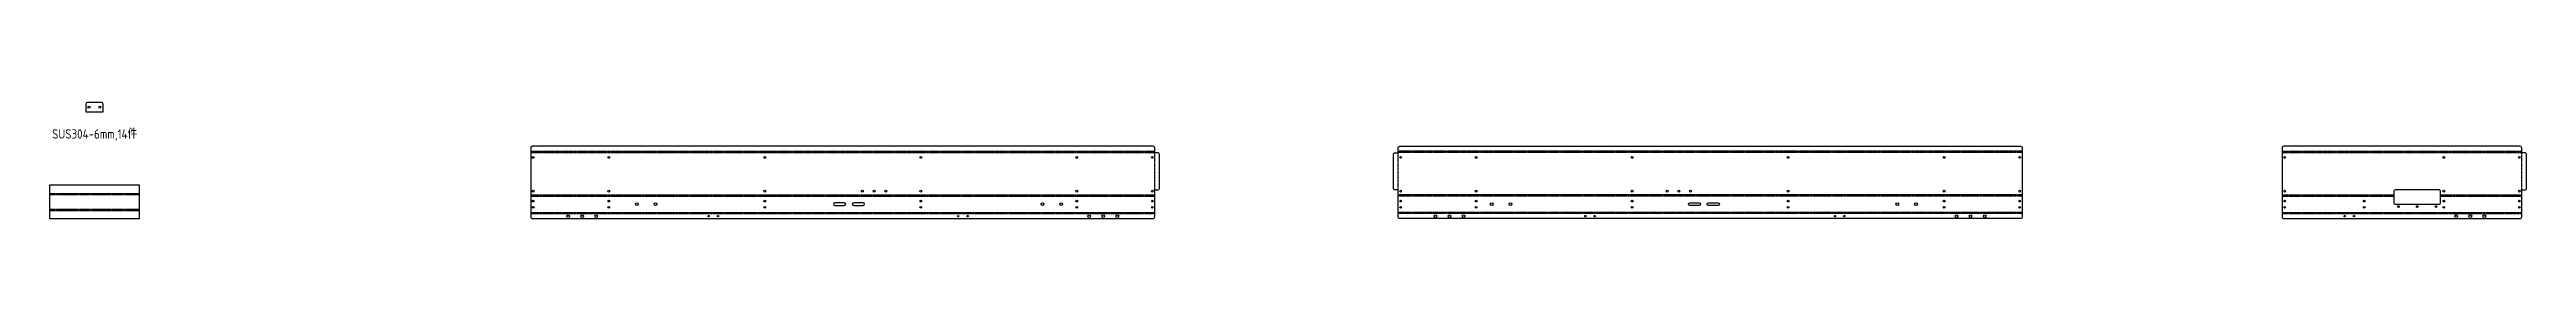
# Model space of a CAD drawing. Header units: inches. Extents: x -1146 to 223752, y 26431 to 27942.
# Drawn here: x 144212 to 152150, y 26611 to 26984 of the extents above; entities that cross this region are included whole.
import ezdxf

# ---------------------------------------------------------------- set-up
doc = ezdxf.new("R2010")
doc.units = ezdxf.units.IN
doc.header["$LTSCALE"] = 0.194989
doc.linetypes.add('CENTER', pattern=[50.8, 31.75, -6.35, 6.35, -6.35])
doc.layers.add('可见 (ISO)', color=7, linetype='Continuous', lineweight=25)
doc.layers.add('折弯线', color=1, linetype='CENTER')
doc.styles.add('Z-English', font='gbenor.shx', dxfattribs={"height": 10, "bigfont": 'hztxt.shx'})

msp = doc.modelspace()

# ---------------------------------------------------------------- texts
at = {"color": 3, "style": 'Z-English'}
msp.add_text('SUS304-6mm,14件', height=30, dxfattribs=at).set_placement((144219.7, 26867.7))

# ---------------------------------------------------------------- linework, layer by layer
at = {"layer": '可见 (ISO)'}
for p, q in [((144328.1, 26979), (144328.1, 26954)), ((144328.1, 26954), (144383.1, 26954)), ((144378.1, 26984), (144333.1, 26984)), ((144383.1, 26954), (144383.1, 26979))]:
    msp.add_line(p, q, dxfattribs=at)
for points in [[(145754, 26615.7, 0.414214), (145759, 26610.7), (147749, 26610.7, 0.414214), (147754, 26615.7), (147754, 26701.7), (147753, 26701.7), (147753, 26702.7), (147764, 26702.7, 0.414214), (147769, 26707.7), (147769, 26817.2, 0.414214), (147764, 26822.2), (147753, 26822.2), (147753, 26823.2), (147754, 26823.2), (147754, 26838.2, 0.414214), (147749, 26843.2), (145759, 26843.2, 0.414214), (145754, 26838.2)], [(150534, 26615.7, -0.414214), (150529, 26610.7), (148539, 26610.7, -0.414214), (148534, 26615.7), (148534, 26701.7), (148535, 26701.7), (148535, 26702.7), (148524, 26702.7, -0.414214), (148519, 26707.7), (148519, 26817.2, -0.414214), (148524, 26822.2), (148535, 26822.2), (148535, 26823.2), (148534, 26823.2), (148534, 26838.2, -0.414214), (148539, 26843.2), (150529, 26843.2, -0.414214), (150534, 26838.2)], [(151367.4, 26615.7, 0.414214), (151372.4, 26610.7), (152130.4, 26610.7, 0.414214), (152135.4, 26615.7), (152135.4, 26701.7), (152134.4, 26701.7), (152134.4, 26702.7), (152145.4, 26702.7, 0.414214), (152150.4, 26707.7), (152150.4, 26817.2, 0.414214), (152145.4, 26822.2), (152134.4, 26822.2), (152134.4, 26823.2), (152135.4, 26823.2), (152135.4, 26838.2, 0.414214), (152130.4, 26843.2), (151372.4, 26843.2, 0.414214), (151367.4, 26838.2)], [(151725.4, 26661.7, 0.414214), (151730.4, 26656.7), (151870.4, 26656.7, 0.414214), (151875.4, 26661.7), (151875.4, 26697.7, 0.414214), (151870.4, 26702.7), (151730.4, 26702.7, 0.414214), (151725.4, 26697.7)], [(146729, 26652.2), (146759, 26652.2, 1), (146759, 26661.2), (146729, 26661.2, 1)], [(146789, 26652.2), (146819, 26652.2, 1), (146819, 26661.2), (146789, 26661.2, 1)], [(149499, 26652.2), (149469, 26652.2, -1), (149469, 26661.2), (149499, 26661.2, -1)], [(149559, 26652.2), (149529, 26652.2, -1), (149529, 26661.2), (149559, 26661.2, -1)]]:
    msp.add_lwpolyline(points, format="xyb", close=True, dxfattribs=at)
msp.add_lwpolyline([(144211.6, 26610.7), (144499.6, 26610.7), (144499.6, 26717.7), (144211.6, 26717.7)], close=True, dxfattribs=at)
for centre, radius in [((144338.1, 26969), 3.32), ((144373.1, 26969), 3.32), ((145762, 26807.2), 2.75), ((146004, 26807.2), 2.75), ((146504, 26807.2), 2.75), ((147004, 26807.2), 2.75), ((147504, 26807.2), 2.75), ((147746, 26807.2), 2.75), ((148542, 26807.2), 2.75), ((148784, 26807.2), 2.75), ((149284, 26807.2), 2.75), ((149784, 26807.2), 2.75), ((150284, 26807.2), 2.75), ((150526, 26807.2), 2.75), ((151375.4, 26807.2), 2.75), ((151885.4, 26807.2), 2.75), ((152127.4, 26807.2), 2.75), ((145762, 26698.7), 2.75), ((146004, 26698.7), 2.75), ((146504, 26698.7), 2.75), ((146816.8, 26698.7), 3.3), ((146854.3, 26698.7), 3.3), ((146891.8, 26698.7), 3.3), ((147004, 26698.7), 2.75), ((147504, 26698.7), 2.75), ((147746, 26698.7), 2.75), ((148542, 26698.7), 2.75), ((148784, 26698.7), 2.75), ((149284, 26698.7), 2.75), ((149396.3, 26698.7), 3.3), ((149433.8, 26698.7), 3.3), ((149471.3, 26698.7), 3.3), ((149784, 26698.7), 2.75), ((150284, 26698.7), 2.75), ((150526, 26698.7), 2.75), ((151375.4, 26698.7), 2.75), ((151885.4, 26698.7), 2.75), ((152127.4, 26698.7), 2.75), ((145762, 26666.7), 2.75), ((145762, 26646.7), 2.75), ((145874, 26618.7), 4.3), ((145919, 26618.7), 4.3), ((145964, 26618.7), 4.3), ((146004, 26666.7), 2.75), ((146004, 26646.7), 2.75), ((146094, 26656.7), 4.5), ((146154, 26656.7), 4.5), ((146324, 26618.7), 2.07), ((146354, 26618.7), 2.07), ((146504, 26666.7), 2.75), ((146504, 26646.7), 2.75), ((147004, 26666.7), 2.75), ((147004, 26646.7), 2.75), ((147124, 26618.7), 2.07), ((147154, 26618.7), 2.07), ((147394, 26656.7), 4.5), ((147454, 26656.7), 4.5), ((147504, 26666.7), 2.75), ((147504, 26646.7), 2.75), ((147544, 26618.7), 4.3), ((147589, 26618.7), 4.3), ((147634, 26618.7), 4.3), ((147746, 26666.7), 2.75), ((147746, 26646.7), 2.75), ((148542, 26666.7), 2.75), ((148542, 26646.7), 2.75), ((148654, 26618.7), 4.3), ((148699, 26618.7), 4.3), ((148744, 26618.7), 4.3), ((148784, 26666.7), 2.75), ((148784, 26646.7), 2.75), ((148834, 26656.7), 4.5), ((148894, 26656.7), 4.5), ((149134, 26618.7), 2.07), ((149164, 26618.7), 2.07), ((149284, 26666.7), 2.75), ((149284, 26646.7), 2.75), ((149784, 26666.7), 2.75), ((149784, 26646.7), 2.75), ((149934, 26618.7), 2.07), ((149964, 26618.7), 2.07), ((150134, 26656.7), 4.5), ((150194, 26656.7), 4.5), ((150284, 26666.7), 2.75), ((150284, 26646.7), 2.75), ((150324, 26618.7), 4.3), ((150369, 26618.7), 4.3), ((150414, 26618.7), 4.3), ((150526, 26666.7), 2.75), ((150526, 26646.7), 2.75), ((151375.4, 26666.7), 2.75), ((151375.4, 26646.7), 2.75), ((151567.4, 26618.7), 2.07), ((151597.4, 26618.7), 2.07), ((151630.4, 26666.7), 2.75), ((151630.4, 26646.7), 2.75), ((151740.4, 26649.2), 2.75), ((151800.4, 26649.2), 2.75), ((151860.4, 26649.2), 2.75), ((151885.4, 26666.7), 2.75), ((151885.4, 26646.7), 2.75), ((151925.4, 26618.7), 4.5), ((151970.4, 26618.7), 4.5), ((152015.4, 26618.7), 4.5), ((152127.4, 26666.7), 2.75), ((152127.4, 26646.7), 2.75)]:
    msp.add_circle(centre, radius, dxfattribs=at)
for centre, start, end in [((144333.1, 26979), 90, 180), ((144378.1, 26979), 0, 90)]:
    msp.add_arc(centre, 5, start, end, dxfattribs=at)
at = {"layer": '折弯线', "color": 5, "linetype": 'CENTER'}
for points in [[(145754, 26827.2), (147754, 26827.2)], [(145754, 26823.2), (147754, 26823.2)], [(150534, 26827.2), (148534, 26827.2)], [(150534, 26823.2), (148534, 26823.2)], [(151367.4, 26827.2), (152135.4, 26827.2)], [(151367.4, 26823.2), (152135.4, 26823.2)], [(144211.6, 26691.7), (144499.6, 26691.7)], [(144211.6, 26687.7), (144499.6, 26687.7)], [(145754, 26686.7), (147754, 26686.7)], [(145754, 26682.7), (147754, 26682.7)], [(150534, 26686.7), (148534, 26686.7)], [(150534, 26682.7), (148534, 26682.7)], [(151367.4, 26686.7), (151725.4, 26686.7)], [(151367.4, 26682.7), (151725.4, 26682.7)], [(151875.4, 26686.7), (152135.4, 26686.7)], [(151875.4, 26682.7), (152135.4, 26682.7)], [(144211.6, 26640.7), (144499.6, 26640.7)], [(144211.6, 26636.7), (144499.6, 26636.7)], [(145754, 26630.7), (147754, 26630.7)], [(145754, 26626.7), (147754, 26626.7)], [(150534, 26630.7), (148534, 26630.7)], [(150534, 26626.7), (148534, 26626.7)], [(151367.4, 26630.7), (152135.4, 26630.7)], [(151367.4, 26626.7), (152135.4, 26626.7)]]:
    msp.add_lwpolyline(points, dxfattribs=at)
at = {"layer": '折弯线', "color": 1, "linetype": 'CENTER', "ltscale": 0.5}
for points in [[(145754, 26825.2), (147754, 26825.2)], [(147754, 26702.7), (147754, 26822.2)], [(150534, 26825.2), (148534, 26825.2)], [(148534, 26702.7), (148534, 26822.2)], [(151367.4, 26825.2), (152135.4, 26825.2)], [(152135.4, 26702.7), (152135.4, 26822.2)], [(144211.6, 26689.7), (144499.6, 26689.7)], [(145754, 26684.7), (147754, 26684.7)], [(150534, 26684.7), (148534, 26684.7)], [(151367.4, 26684.7), (151725.4, 26684.7)], [(151875.4, 26684.7), (152135.4, 26684.7)], [(144211.6, 26638.7), (144499.6, 26638.7)], [(145754, 26628.7), (147754, 26628.7)], [(150534, 26628.7), (148534, 26628.7)], [(151367.4, 26628.7), (152135.4, 26628.7)]]:
    msp.add_lwpolyline(points, dxfattribs=at)

msp.set_redraw_order([(e.dxf.handle, doc.entitydb.next_handle()) for e in msp.query("TEXT MTEXT ATTDEF DIMENSION ARC_DIMENSION")])  # texts and dimensions are drawn at this point

doc.saveas('drawing.dxf')
